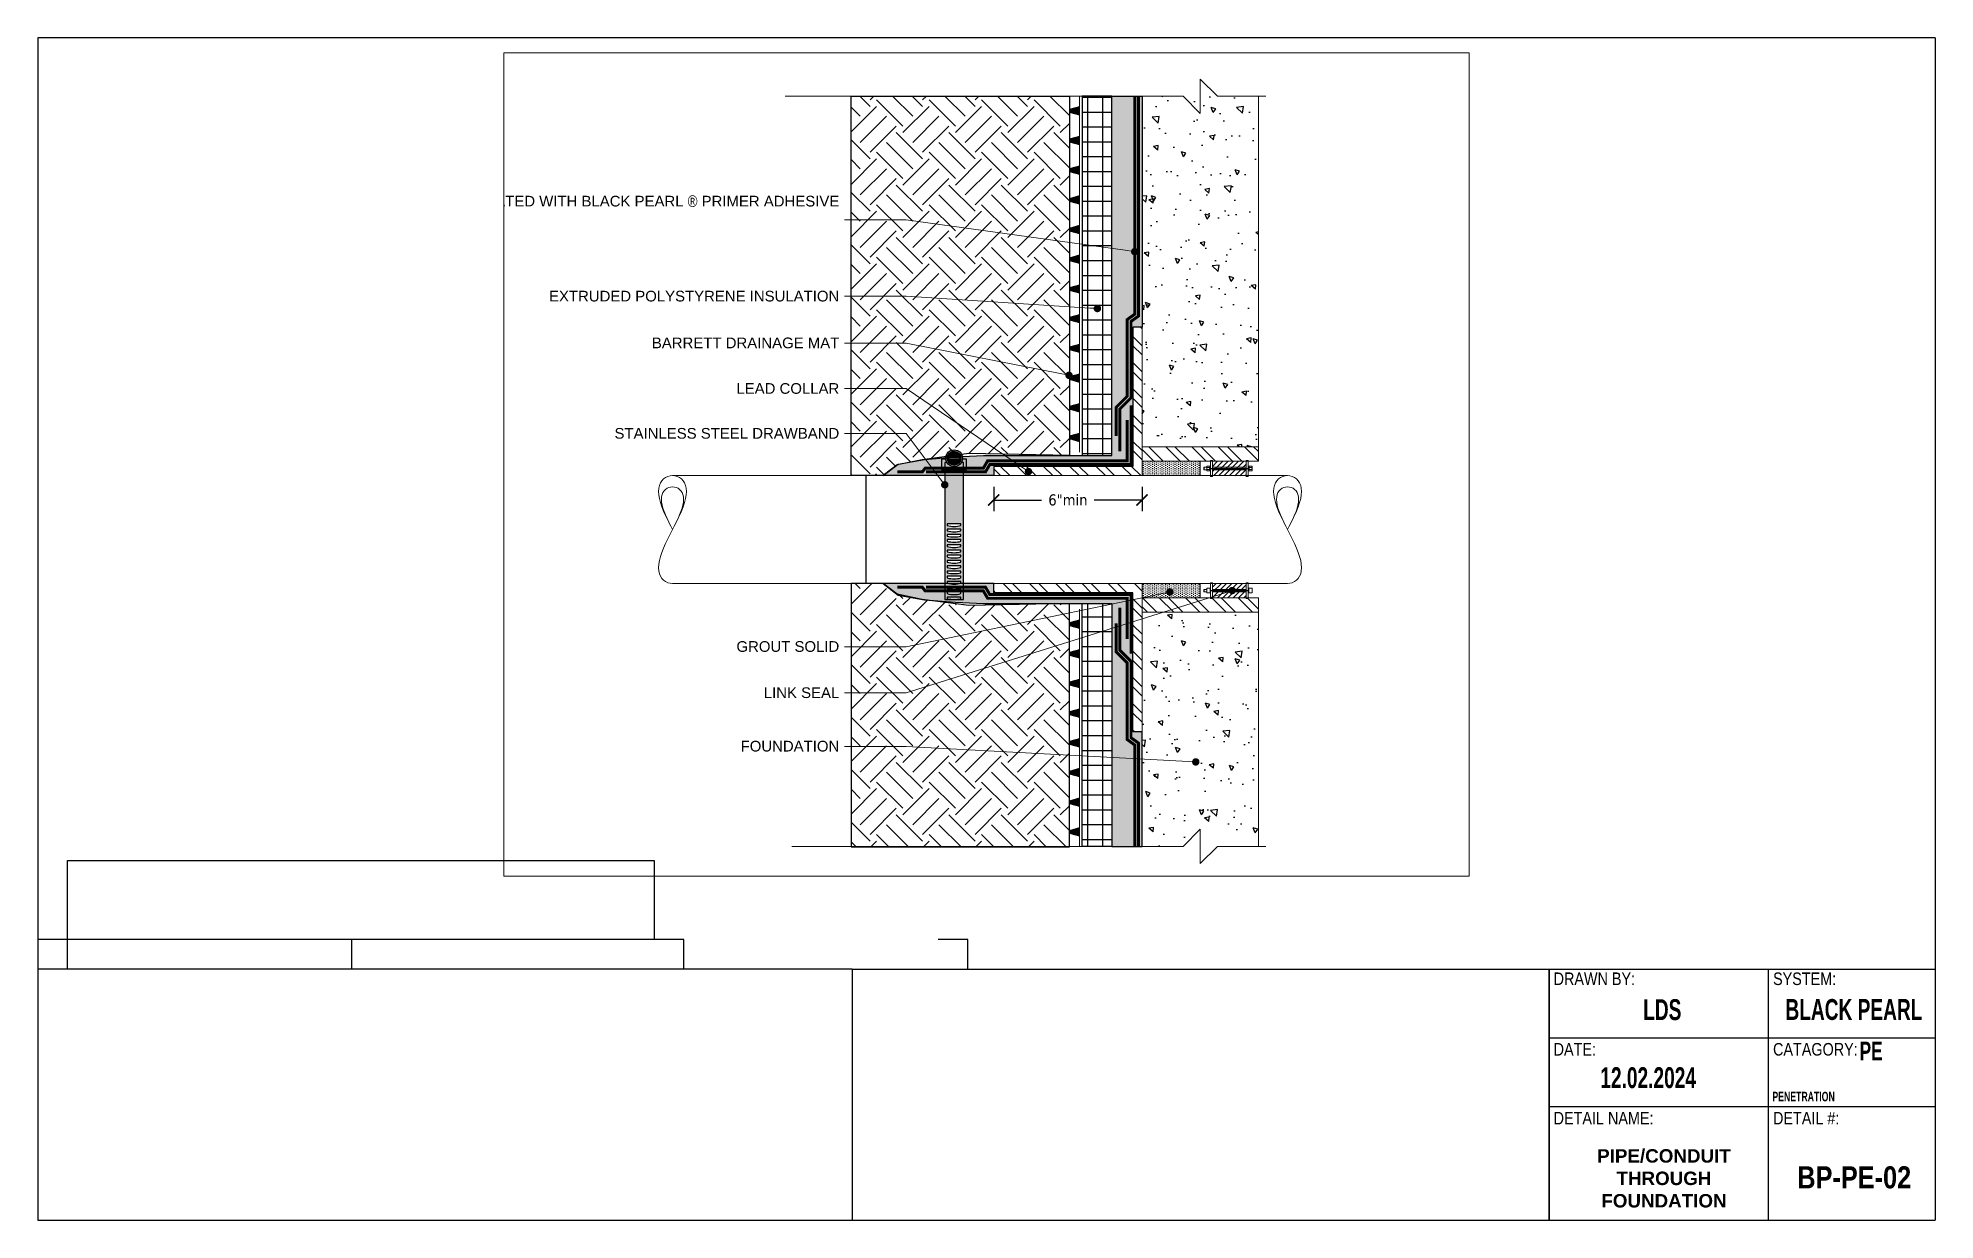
# Paper-space layout '11x17' of a CAD drawing. Header units: inches. Extents: x 0.6 to 16.6, y 0.6 to 10.6.
# The model-space entities are those that its viewports show. They can reach past a viewport. Long polylines and large blocks are cut down to what shows.
import ezdxf
from ezdxf import colors
from ezdxf.entities.mleader import LeaderData, LeaderLine
from ezdxf.math import Vec2, Vec3

# ---------------------------------------------------------------- set-up
doc = ezdxf.new("R2010")
doc.units = ezdxf.units.IN
doc.header["$MEASUREMENT"] = 0
doc.linetypes.add('B', pattern=[0])
doc.layers.get('Defpoints').update_dxf_attribs({"color": 103})
for name, color, linetype in [('BP Butyl Tape', 42, 'Continuous'), ('BP Fastener', 94, 'Continuous'), ('BP Insulation Border', 8, 'Continuous'), ('BP Insulation Foam', 9, 'Continuous'), ('Title Block Lines', 7, 'Continuous')]:
    doc.layers.add(name, color=color, linetype=linetype)
for name, color, linetype, lineweight in [('BP Dimensions', 20, 'Continuous', 0), ('BP Drainage Mat', 191, 'Continuous', 0), ('BP Mastic', 191, 'Continuous', 0), ('BP Others', 190, 'Continuous', 0), ('BP Primer', 2, 'Continuous', 0), ('BP Sheet Membrane', 165, 'Continuous', 0), ('BP Text', 20, 'Continuous', 0), ('Text', 20, 'Continuous', 0)]:
    doc.layers.add(name, color=color, linetype=linetype, lineweight=lineweight)
doc.styles.add('Annotative', font='tahoma.ttf')
doc.styles.add('GENERATED_STYLE_1', font='ARIALN.TTF')
doc.styles.add('GENERATED_STYLE_6', font='ARIALNB.TTF')
doc.styles.add('GENERATED_STYLE_8', font='ARIALNB.TTF', dxfattribs={"width": 0.8})
doc.styles.get("Standard").update_dxf_attribs({"font": 'ARIALN.TTF'})
doc.dimstyles.new('Annotative', dxfattribs={"dimscale": 0, "dimtxt": 0.09375, "dimasz": 0.09375, "dimexe": 0.09375, "dimexo": 0.09375, "dimgap": 0.0625, "dimtad": 0, "dimtih": 1, "dimtoh": 1, "dimdec": 3, "dimlfac": -1, "dimzin": 3, "dimdsep": 46, "dimlunit": 4, "dimtxsty": 'Annotative', "dimblk": 'ARCHTICK', "dimcen": 0.09, "dimclrd": 256, "dimclre": 256, "dimclrt": 256, "dimadec": 0, "dimazin": 2, "dimtfac": 1, "dimtdec": 3, "dimtix": 1, "dimtofl": 0, "dimtmove": 1, "dimatfit": 1, "dimldrblk": 'CLOSEDBLANK', "dimfxl": 1, "dimtfill": 1, "dimtolj": 1, "dimtzin": 0, "dimarcsym": 0})
pattern_1 = [(140, (28.0259, -19.6864), (0.15688, 1.79315), [0.1875, -2.0625]), (85, (28.0259, -19.6864), (-1.88048, -0.34688), [0.15, -1.65]), (190.4514, (28.039, -19.537), (-1.7236, 1.44627), [0.15935, -1.752855]), (136.184, (27.526, -19.6864), (0.4138, 2.6681), [0.28125, -3.09375]), (186.6356, (27.5604, -19.464), (-2.4353, 2.33665), [0.23903, -2.62928]), (81.184, (27.526, -19.6864), (-2.4353, 2.33665), [0.225, -2.475]), (111, (27.6509, -19.4364), (1.006547, 1.492268), [0.1875, -2.0625]), (56, (27.6509, -19.4364), (-1.812875, 0.60829), [0.15, -1.65]), (161.4514, (27.7348, -19.312), (-0.80633, 2.100556), [0.15935, -1.752855]), (127.5, (28.0259, -19.68644), (-0.832235, 0.0304), [0, -1.63, 0, -1.675, 0, -1.65625]), (97.5, (28.0259, -19.6864), (-0.98603, 0.657674), [0, -0.955, 0, -1.5925, 0, -0.63125]), (57.5, (28.0259, -20.24394), (0.056387, 1.334556), [0, -0.625, 0, -1.95, 0, -2.5875]), (47.5, (28.0259, -20.4939), (-0.250262, 1.457965), [0, -0.8125, 0, -1.295, 0, -1.8375])]
pattern_2 = [(90, (28.025894, -19.68644), (-0.0625, 0.03125), [0, -0.0625])]
pattern_3 = [(135, (28.0259, -19.68644), (-0.441942, -0.441942), []), (135, (27.7134, -19.68644), (-0.441942, -0.441942), [])]
pattern_4 = [(135, (20.2806, 63.7218), (-0.441942, -0.441942), []), (135, (19.9681, 63.7218), (-0.441942, -0.441942), [])]
pattern_5 = [(0, (20.28057, 63.7218), (0, 0.5), []), (90, (20.28057, 63.7218), (-0.5, 3e-17), [])]
pattern_6 = [(45, (15.95767, 63.26784), (-0.08838835, 0.08838835), [])]
pattern_7 = [(45, (20.2806, 63.7218), (0, 1.767767), [1.25, -1.25]), (45, (19.9491, 64.0533), (0, 1.767767), [1.25, -1.25]), (45, (19.6177, 64.3847), (0, 1.767767), [1.25, -1.25]), (135, (19.6177, 64.6057), (-1.767767, 1e-16), [1.25, -1.25]), (135, (19.9491, 64.9371), (-1.767767, 1e-16), [1.25, -1.25]), (135, (20.2806, 65.2686), (-1.767767, 1e-16), [1.25, -1.25])]

psp = doc.layouts.new('11x17')

# ---------------------------------------------------------------- texts
at = {"linetype": 'Continuous'}
for s, insert, char_height, attachment_point, style in [('\\A1;\\pxqc;LDS', (14.259, 2.289), 0.17569, 8, 'GENERATED_STYLE_8'), ('\\A1;\\pxqc;BLACK PEARL', (15.873, 2.29), 0.17569, 8, 'GENERATED_STYLE_8'), ('\\A1;\\pxqc;PE', (16.018, 1.951), 0.15872, 8, 'GENERATED_STYLE_8'), ('\\A1;12.02.2024', (14.14, 1.716), 0.17569, 8, 'GENERATED_STYLE_8'), ('\\A1;BP-PE-02', (15.396, 0.871), 0.18612, 7, 'GENERATED_STYLE_6')]:
    psp.add_mtext(s, dxfattribs=dict(at, insert=insert, char_height=char_height, attachment_point=attachment_point, style=style))
at = {"linetype": 'Continuous', "insert": (14.273, 1.204), "char_height": 0.11329, "width": 1.42367, "attachment_point": 2, "style": 'GENERATED_STYLE_6'}
psp.add_mtext('\\A1;\\pxqc;{\\fArial|b1|i0|c0|p34;PIPE/CONDUIT THROUGH FOUNDATION}', dxfattribs=at)
at = {"layer": 'Text', "linetype": 'Continuous', "insert": (15.449, 1.606), "char_height": 0.08008, "attachment_point": 8, "style": 'GENERATED_STYLE_8'}
psp.add_mtext('\\A1;\\pxqc;PENETRATION', dxfattribs=at)

msp = doc.modelspace()

# ---------------------------------------------------------------- blocks, each defined once
blk = doc.blocks.new('Barrett Title Block LDS')
h = blk.add_hatch()
h.set_pattern_fill('HONEY', color=160, scale=2)
h.set_pattern_definition([(0, (-14.79494, -0.4674), (0.375, 0.2165064), [0.25, -0.5]), (120, (-14.79494, -0.4674), (-0.375, 0.2165064), [0.25, -0.5]), (60, (-14.79494, -0.4674), (8e-17, 0.4330127), [-0.5, 0.25])])
h.paths.add_polyline_path([(7.134, 2.152), (7.147, 2.152), (7.147, 2.143), (7.134, 2.143)])
at = {"layer": 'BP Butyl Tape', "linetype": 'Continuous'}
h = blk.add_hatch(dxfattribs=at)
h.set_pattern_fill('ANSI31', color=30)
h.set_pattern_definition([(45, (0.74292, 1.41906), (-0.0883883, 0.0883883), [])])
h.paths.add_polyline_path([(6.83, 1.08), (6.835, 1.068), (6.838, 1.057), (6.86, 1.066), (6.858, 1.074), (6.853, 1.086), (6.847, 1.099), (6.838, 1.106), (6.818, 1.099), (6.824, 1.093)])
h = blk.add_hatch(dxfattribs=at)
h.set_pattern_fill('ANSI31', color=30)
h.set_pattern_definition([(45, (0.74292, 1.26022), (-0.0883883, 0.0883883), [])])
h.paths.add_polyline_path([(6.83, 0.921), (6.835, 0.909), (6.838, 0.898), (6.86, 0.908), (6.858, 0.915), (6.853, 0.927), (6.847, 0.94), (6.838, 0.947), (6.818, 0.94), (6.824, 0.934)])
at = {"layer": 'BP Mastic'}
h = blk.add_hatch(dxfattribs=at)
h.set_pattern_fill('HONEY', color=256, scale=1.714998)
h.set_pattern_definition([(0, (-13.46107, 1.3637), (0.3215622, 0.185654), [0.214375, -0.4287496]), (120, (-13.46107, 1.3637), (-0.3215622, 0.185654), [0.214375, -0.4287496]), (60, (-13.46107, 1.3637), (7e-17, 0.371308), [-0.4287496, 0.214375])])
h.paths.add_polyline_path([(3.733, 2.342), (3.773, 2.342), (3.773, 2.31), (3.733, 2.31)])
h = blk.add_hatch(dxfattribs=at)
h.set_pattern_fill('HONEY', color=256, scale=1.714998)
h.set_pattern_definition([(0, (-13.63047, 0.7278), (0.3215622, 0.185654), [0.214375, -0.4287496]), (120, (-13.63047, 0.7278), (-0.3215622, 0.185654), [0.214375, -0.4287496]), (60, (-13.63047, 0.7278), (7e-17, 0.371308), [-0.4287496, 0.214375])])
h.paths.add_polyline_path([(3.458, 0.971), (3.498, 0.971), (3.498, 0.916), (3.458, 0.916)])
at = {"layer": 'Title Block Lines', "linetype": 'Continuous'}
for p, q in [((16.489, 10.488), (0.51, 10.488)), ((0.51, 10.488), (0.51, 0.533)), ((7.367, 2.647), (16.489, 2.647)), ((13.238, 0.533), (13.238, 2.647)), ((15.086, 0.533), (15.086, 2.647)), ((0.51, 0.533), (16.489, 0.533)), ((3.948, 0.533), (13.903, 0.533))]:
    blk.add_line(p, q, dxfattribs=at)
at = {"layer": 'Title Block Lines'}
for points in [[(16.489, 10.488), (16.489, 0.533)], [(7.367, 2.647), (0.51, 2.647)], [(7.367, 2.647), (7.367, 0.533)], [(13.238, 2.647), (13.238, 0.533)], [(16.489, 2.287), (16.489, 1.41)], [(16.489, 2.287), (16.489, 0.533)], [(16.489, 2.066), (13.238, 2.066)], [(16.489, 1.486), (13.238, 1.486)]]:
    blk.add_lwpolyline(points, dxfattribs=at)
at = {"layer": 'Title Block Lines', "linetype": 'Continuous', "char_height": 0.10572, "attachment_point": 1, "style": 'GENERATED_STYLE_1'}
for s, insert in [('\\A1;\\pxql;DRAWN BY:', (13.276, 2.618)), ('\\A1;\\pxql;SYSTEM:', (15.124, 2.618)), ('\\A1;\\pxql;DATE:', (13.276, 2.024)), ('\\A1;\\pxql;CATAGORY:', (15.124, 2.024)), ('\\A1;\\pxql;DETAIL NAME:', (13.276, 1.444)), ('\\A1;\\pxql;DETAIL #:', (15.124, 1.444))]:
    blk.add_mtext(s, dxfattribs=dict(at, insert=insert))
blk = doc.blocks.new('_Dot')
at = {"color": 0, "linetype": 'ByBlock', "lineweight": -2}
blk.add_line((-0.5, 0), (-1, 0), dxfattribs=at)
at = {"color": 0, "linetype": 'ByBlock', "const_width": 0.5}
blk.add_lwpolyline([(-0.25, 0, 1), (0.25, 0, 1)], format="xyb", close=True, dxfattribs=at)
blk = doc.blocks.new('_ArchTick')
at = {"color": 0, "linetype": 'ByBlock', "const_width": 0.15}
blk.add_lwpolyline([(-0.5, -0.5), (0.5, 0.5)], dxfattribs=at)
blk = doc.blocks.new('*D6')
at = {"layer": 'BP Dimensions', "lineweight": -2, "transparency": 16777216}
for p, q in [((15.608, 17.101), (15.608, 16.279)), ((15.608, 16.654), (17.221, 16.654)), ((20.608, 16.654), (18.995, 16.654)), ((20.608, 17.101), (20.608, 16.279))]:
    blk.add_line(p, q, dxfattribs=at)
at = {"layer": 'Defpoints', "color": 0, "transparency": 16777216}
for p in [(15.608, 17.476), (20.608, 17.476), (20.608, 16.654)]:
    blk.add_point(p, dxfattribs=at)
at = {"layer": 'BP Dimensions', "lineweight": -2, "transparency": 16777216, "xscale": 0.375, "yscale": 0.375, "zscale": 0.375, "rotation": 180}
blk.add_blockref('_ArchTick', (15.608, 16.654), dxfattribs=at)
at = {"layer": 'BP Dimensions', "lineweight": -2, "transparency": 16777216, "xscale": 0.375, "yscale": 0.375, "zscale": 0.375}
blk.add_blockref('_ArchTick', (20.608, 16.654), dxfattribs=at)
at = {"layer": 'BP Dimensions', "transparency": 16777216, "insert": (18.108, 16.654), "char_height": 0.375, "attachment_point": 5, "style": 'Annotative', "bg_fill": 3, "box_fill_scale": 1.25, "bg_fill_color": 9, "bg_fill_true_color": 13158600, "bg_fill_transparency": 0}
blk.add_mtext('\\A1;6"min', dxfattribs=at)
blk = doc.blocks.new('_ClosedBlank')
at = {"color": 0, "linetype": 'ByBlock', "lineweight": -2}
for p, q in [((-1, 0.17), (0, 0)), ((-1, 0.17), (-1, -0.17)), ((0, 0), (-1, -0.17))]:
    blk.add_line(p, q, dxfattribs=at)

# ---------------------------------------------------------------- hatches: boundary and pattern name
h = msp.add_hatch(color=190)
h.dxf.hatch_style = 1
edge = h.paths.add_edge_path(flags=16)
edge.add_line((14.5025, 15.85), (14.5025, 15.7937))
edge.add_arc((14.2736, 16.6099), 0.8477, 254.335208, 285.664792, ccw=False)
edge.add_line((14.0447, 15.7937), (14.0447, 15.85))
edge.add_line((14.0447, 15.85), (14.5025, 15.85))
edge = h.paths.add_edge_path(flags=16)
edge.add_line((14.5025, 15.6736), (14.5025, 15.6173))
edge.add_arc((14.2736, 16.4334), 0.8477, 254.335208, 285.664792, ccw=False)
edge.add_line((14.0447, 15.6173), (14.0447, 15.6736))
edge.add_line((14.0447, 15.6736), (14.5025, 15.6736))
edge = h.paths.add_edge_path(flags=16)
edge.add_line((14.5025, 15.4971), (14.5025, 15.4408))
edge.add_arc((14.2736, 16.257), 0.8477, 254.335208, 285.664792, ccw=False)
edge.add_line((14.0447, 15.4408), (14.0447, 15.4971))
edge.add_line((14.0447, 15.4971), (14.5025, 15.4971))
edge = h.paths.add_edge_path(flags=16)
edge.add_line((14.5025, 15.3207), (14.5025, 15.2644))
edge.add_arc((14.2736, 16.0806), 0.8477, 254.335208, 285.664792, ccw=False)
edge.add_line((14.0447, 15.2644), (14.0447, 15.3207))
edge.add_line((14.0447, 15.3207), (14.5025, 15.3207))
edge = h.paths.add_edge_path(flags=16)
edge.add_line((14.5025, 15.1442), (14.5025, 15.0879))
edge.add_arc((14.2736, 15.9041), 0.8477, 254.335208, 285.664792, ccw=False)
edge.add_line((14.0447, 15.0879), (14.0447, 15.1442))
edge.add_line((14.0447, 15.1442), (14.5025, 15.1442))
edge = h.paths.add_edge_path(flags=16)
edge.add_line((14.5025, 14.9678), (14.5025, 14.9115))
edge.add_arc((14.2736, 15.7277), 0.8477, 254.335208, 285.664792, ccw=False)
edge.add_line((14.0447, 14.9115), (14.0447, 14.9678))
edge.add_line((14.0447, 14.9678), (14.5025, 14.9678))
edge = h.paths.add_edge_path(flags=16)
edge.add_line((14.5025, 14.7913), (14.5025, 14.735))
edge.add_arc((14.2736, 15.5512), 0.8477, 254.335208, 285.664792, ccw=False)
edge.add_line((14.0447, 14.735), (14.0447, 14.7913))
edge.add_line((14.0447, 14.7913), (14.5025, 14.7913))
edge = h.paths.add_edge_path(flags=16)
edge.add_line((14.5025, 14.6149), (14.5025, 14.5586))
edge.add_arc((14.2736, 15.3748), 0.8477, 254.335208, 285.664792, ccw=False)
edge.add_line((14.0447, 14.5586), (14.0447, 14.6149))
edge.add_line((14.0447, 14.6149), (14.5025, 14.6149))
edge = h.paths.add_edge_path(flags=16)
edge.add_line((14.5025, 14.4384), (14.5025, 14.3821))
edge.add_arc((14.2736, 15.1983), 0.8477, 254.335208, 285.664792, ccw=False)
edge.add_line((14.0447, 14.3821), (14.0447, 14.4384))
edge.add_line((14.0447, 14.4384), (14.5025, 14.4384))
edge = h.paths.add_edge_path(flags=16)
edge.add_line((14.5025, 14.262), (14.5025, 14.2057))
edge.add_arc((14.2736, 15.0219), 0.8477, 254.335208, 285.664792, ccw=False)
edge.add_line((14.0447, 14.2057), (14.0447, 14.262))
edge.add_line((14.0447, 14.262), (14.5025, 14.262))
edge = h.paths.add_edge_path(flags=16)
edge.add_line((14.5025, 14.0855), (14.5025, 14.0292))
edge.add_arc((14.2736, 14.8454), 0.8477, 254.335208, 285.664792, ccw=False)
edge.add_line((14.0447, 14.0292), (14.0447, 14.0855))
edge.add_line((14.0447, 14.0855), (14.5025, 14.0855))
edge = h.paths.add_edge_path(flags=16)
edge.add_line((14.5025, 13.9091), (14.5025, 13.8528))
edge.add_arc((14.2736, 14.669), 0.8477, 254.335208, 285.664792, ccw=False)
edge.add_line((14.0447, 13.8528), (14.0447, 13.9091))
edge.add_line((14.0447, 13.9091), (14.5025, 13.9091))
edge = h.paths.add_edge_path(flags=16)
edge.add_line((14.5025, 13.7326), (14.5025, 13.6763))
edge.add_arc((14.2736, 14.4925), 0.8477, 254.335208, 285.664792, ccw=False)
edge.add_line((14.0447, 13.6763), (14.0447, 13.7326))
edge.add_line((14.0447, 13.7326), (14.5025, 13.7326))
edge = h.paths.add_edge_path(flags=16)
edge.add_line((14.5025, 13.5562), (14.5025, 13.4999))
edge.add_arc((14.2736, 14.3161), 0.8477, 254.335208, 285.664792, ccw=False)
edge.add_line((14.0447, 13.4999), (14.0447, 13.5562))
edge.add_line((14.0447, 13.5562), (14.5025, 13.5562))
edge = h.paths.add_edge_path(flags=16)
edge.add_line((14.5025, 13.3798), (14.5025, 13.3234))
edge.add_arc((14.2736, 14.8823), 1.5756, 261.647205, 278.352795, ccw=False)
edge.add_line((14.0447, 13.3234), (14.0447, 13.3798))
edge.add_line((14.0447, 13.3798), (14.5025, 13.3798))
edge = h.paths.add_edge_path()
edge.add_line((13.9588, 17.6825), (13.9588, 17.9209))
edge.add_line((13.9588, 17.9209), (14.0276, 17.9209))
edge.add_arc((14.2727, 18.0617), 0.2827, 186.740888, 209.869156, ccw=False)
edge.add_line((13.992, 18.0285), (13.8514, 18.0285))
edge.add_line((13.8514, 18.0285), (13.8514, 17.6825))
edge.add_line((13.8514, 17.6825), (13.9588, 17.6825))
edge = h.paths.add_edge_path()
edge.add_line((14.6941, 17.6825), (14.6941, 18.0285))
edge.add_line((14.6941, 18.0285), (14.5535, 18.0285))
edge.add_arc((14.2727, 18.0617), 0.2827, 330.130844, 353.259112, ccw=False)
edge.add_line((14.5179, 17.9209), (14.5884, 17.9209))
edge.add_line((14.5884, 17.9209), (14.5884, 17.6825))
edge.add_line((14.5884, 17.6825), (14.6941, 17.6825))
edge = h.paths.add_edge_path()
edge.add_line((14.5884, 17.6825), (14.5884, 17.9209))
edge.add_line((14.5884, 17.9209), (14.5179, 17.9209))
edge.add_arc((14.2727, 18.0617), 0.2827, 270, 330.130844, ccw=False)
edge.add_arc((14.2727, 18.0617), 0.2827, 209.869156, 270, ccw=False)
edge.add_line((14.0276, 17.9209), (13.9588, 17.9209))
edge.add_line((13.9588, 17.9209), (13.9588, 17.6825))
edge.add_line((13.9588, 17.6825), (14.2727, 17.6825))
edge.add_line((14.2727, 17.6825), (14.5884, 17.6825))
edge = h.paths.add_edge_path()
edge.add_arc((14.2727, 18.0617), 0.2827, 0, 360)
edge = h.paths.add_edge_path(flags=17)
edge.add_arc((14.2727, 18.0617), 0.2291, 0, 360)
h.paths.add_polyline_path([(14.4636, 18.1741), (14.4636, 18.0617), (14.4636, 17.9453), (14.2727, 17.8388), (14.0818, 17.9453), (14.0818, 18.0617), (14.0818, 18.1741), (14.2727, 18.2843)], flags=16)
edge = h.paths.add_edge_path(flags=0)
edge.add_arc((14.2727, 18.0617), 0.1909, 0, 360)
h.paths.add_polyline_path([(14.4607, 18.095), (14.46, 18.0246), (14.0855, 18.0246), (14.0848, 18.095)], flags=0)
h.paths.add_polyline_path([(14.46, 18.0246), (14.4607, 18.095), (14.0848, 18.095), (14.0855, 18.0246)], flags=0)
edge = h.paths.add_edge_path()
edge.add_line((14.4312, 13.3067), (14.5884, 13.3067))
edge.add_line((14.5884, 13.3067), (14.5884, 17.6825))
edge.add_line((14.5884, 17.6825), (14.2727, 17.6825))
edge.add_line((14.2727, 17.6825), (13.9588, 17.6825))
edge.add_line((13.9588, 17.6825), (13.9588, 13.3067))
edge.add_line((13.9588, 13.3067), (14.1161, 13.3067))
edge.add_arc((14.2736, 11.5998), 1.7142, 84.72625, 95.27375, ccw=False)
h = msp.add_hatch(color=190)
h.dxf.hatch_style = 1
h.paths.add_polyline_path([(14.4607, 18.095, 0.3637105), (14.2727, 18.2526, 0.3637105), (14.0848, 18.095)], flags=17)
h.paths.add_polyline_path([(14.46, 18.0246), (14.0855, 18.0246, 0.3580195), (14.2727, 17.8708, 0.3580195)], flags=17)
h.paths.add_polyline_path([(14.4636, 18.0617), (14.4636, 18.1741), (14.2727, 18.2843), (14.0818, 18.1741), (14.0818, 18.0617, -0.4142136), (14.2727, 18.2526, -0.3637105), (14.4607, 18.095, -0.0438908)])
h.paths.add_polyline_path([(14.4636, 17.9453), (14.4636, 18.0617, -0.4142136), (14.2727, 17.8708, -0.3580195), (14.0855, 18.0246, -0.0489369), (14.0818, 18.0617), (14.0818, 17.9453), (14.2727, 17.8388)])
at = {"layer": 'BP Drainage Mat'}
h = msp.add_hatch(color=256, dxfattribs=at)
h.dxf.hatch_style = 1
h.paths.add_polyline_path([(18.1582, 29.763), (18.1582, 29.8158), (18.5017, 29.9079), (18.5017, 29.763), (18.5017, 29.6182), (18.1582, 29.7102)])
h = msp.add_hatch(color=256, dxfattribs=at)
h.dxf.hatch_style = 1
h.paths.add_polyline_path([(18.1582, 28.763), (18.1582, 28.8158), (18.5017, 28.9079), (18.5017, 28.763), (18.5017, 28.6182), (18.1582, 28.7102)])
h = msp.add_hatch(color=256, dxfattribs=at)
h.dxf.hatch_style = 1
h.paths.add_polyline_path([(18.1582, 27.763), (18.1582, 27.8158), (18.5017, 27.9079), (18.5017, 27.763), (18.5017, 27.6182), (18.1582, 27.7102)])
h = msp.add_hatch(color=256, dxfattribs=at)
h.dxf.hatch_style = 1
h.paths.add_polyline_path([(18.1582, 26.763), (18.1582, 26.8158), (18.5017, 26.9079), (18.5017, 26.763), (18.5017, 26.6182), (18.1582, 26.7102)])
h = msp.add_hatch(color=256, dxfattribs=at)
h.dxf.hatch_style = 1
h.paths.add_polyline_path([(18.1582, 25.763), (18.1582, 25.8158), (18.5017, 25.9079), (18.5017, 25.763), (18.5017, 25.6182), (18.1582, 25.7102)])
h = msp.add_hatch(color=256, dxfattribs=at)
h.dxf.hatch_style = 1
h.paths.add_polyline_path([(18.1582, 24.763), (18.1582, 24.8158), (18.5017, 24.9079), (18.5017, 24.763), (18.5017, 24.6182), (18.1582, 24.7102)])
h = msp.add_hatch(color=256, dxfattribs=at)
h.dxf.hatch_style = 1
h.paths.add_polyline_path([(18.1582, 23.763), (18.1582, 23.8158), (18.5017, 23.9079), (18.5017, 23.763), (18.5017, 23.6182), (18.1582, 23.7102)])
h = msp.add_hatch(color=256, dxfattribs=at)
h.dxf.hatch_style = 1
h.paths.add_polyline_path([(18.1582, 22.763), (18.1582, 22.8158), (18.5017, 22.9079), (18.5017, 22.763), (18.5017, 22.6182), (18.1582, 22.7102)])
h = msp.add_hatch(color=256, dxfattribs=at)
h.dxf.hatch_style = 1
h.paths.add_polyline_path([(18.1582, 21.763), (18.1582, 21.8158), (18.5017, 21.9079), (18.5017, 21.763), (18.5017, 21.6182), (18.1582, 21.7102)])
h = msp.add_hatch(color=256, dxfattribs=at)
h.dxf.hatch_style = 1
h.paths.add_polyline_path([(18.1582, 20.763), (18.1582, 20.8158), (18.5017, 20.9079), (18.5017, 20.763), (18.5017, 20.6182), (18.1582, 20.7102)])
h = msp.add_hatch(color=256, dxfattribs=at)
h.dxf.hatch_style = 1
h.paths.add_polyline_path([(18.1582, 19.763), (18.1582, 19.8158), (18.5017, 19.9079), (18.5017, 19.763), (18.5017, 19.6182), (18.1582, 19.7102)])
h = msp.add_hatch(color=256, dxfattribs=at)
h.dxf.hatch_style = 1
h.paths.add_polyline_path([(18.1582, 18.763), (18.1582, 18.8158), (18.5017, 18.9079), (18.5017, 18.763), (18.5017, 18.6182), (18.1582, 18.7102)])
h = msp.add_hatch(color=256, dxfattribs=at)
h.dxf.hatch_style = 1
h.paths.add_polyline_path([(18.1582, 12.473), (18.1582, 12.4202), (18.5017, 12.3282), (18.5017, 12.473), (18.5017, 12.6179), (18.1582, 12.5258)])
h = msp.add_hatch(color=256, dxfattribs=at)
h.dxf.hatch_style = 1
h.paths.add_polyline_path([(18.1582, 11.473), (18.1582, 11.4202), (18.5017, 11.3282), (18.5017, 11.473), (18.5017, 11.6179), (18.1582, 11.5258)])
h = msp.add_hatch(color=256, dxfattribs=at)
h.dxf.hatch_style = 1
h.paths.add_polyline_path([(18.1582, 10.473), (18.1582, 10.4202), (18.5017, 10.3282), (18.5017, 10.473), (18.5017, 10.6179), (18.1582, 10.5258)])
h = msp.add_hatch(color=256, dxfattribs=at)
h.dxf.hatch_style = 1
h.paths.add_polyline_path([(18.1582, 9.473), (18.1582, 9.4202), (18.5017, 9.3282), (18.5017, 9.473), (18.5017, 9.6179), (18.1582, 9.5258)])
h = msp.add_hatch(color=256, dxfattribs=at)
h.dxf.hatch_style = 1
h.paths.add_polyline_path([(18.1582, 8.473), (18.1582, 8.4202), (18.5017, 8.3282), (18.5017, 8.473), (18.5017, 8.6179), (18.1582, 8.5258)])
h = msp.add_hatch(color=256, dxfattribs=at)
h.dxf.hatch_style = 1
h.paths.add_polyline_path([(18.1582, 7.473), (18.1582, 7.4202), (18.5017, 7.3282), (18.5017, 7.473), (18.5017, 7.6179), (18.1582, 7.5258)])
h = msp.add_hatch(color=256, dxfattribs=at)
h.dxf.hatch_style = 1
h.paths.add_polyline_path([(18.1582, 6.473), (18.1582, 6.4202), (18.5017, 6.3282), (18.5017, 6.473), (18.5017, 6.6179), (18.1582, 6.5258)])
h = msp.add_hatch(color=256, dxfattribs=at)
h.dxf.hatch_style = 1
h.paths.add_polyline_path([(18.1582, 5.473), (18.1582, 5.4202), (18.5017, 5.3282), (18.5017, 5.473), (18.5017, 5.6179), (18.1582, 5.5258)])
at = {"layer": 'BP Insulation Foam'}
h = msp.add_hatch(dxfattribs=at)
h.set_pattern_fill('NET', color=256, scale=4)
h.set_pattern_definition(pattern_5)
h.paths.add_polyline_path([(19.5869, 18.1543), (19.5869, 30.2525), (18.5869, 30.2525), (18.5869, 18.1543)])
h = msp.add_hatch(dxfattribs=at)
h.set_pattern_fill('NET', color=256, scale=4)
h.set_pattern_definition(pattern_5)
h.paths.add_polyline_path([(19.5869, 13.1634), (19.5869, 4.9836), (18.5869, 4.9836), (18.5869, 13.1634)])
at = {"layer": 'BP Others'}
h = msp.add_hatch(dxfattribs=at)
h.set_pattern_fill('EARTH', color=256, scale=5, angle=45)
h.set_pattern_definition(pattern_7)
h.paths.add_polyline_path([(18.1582, 18.3283), (18.1582, 18.1543), (14.7654, 18.2193), (13.2022, 18.0099), (12.3594, 17.8399), (11.8791, 17.4757), (10.8038, 17.4757), (10.8038, 30.263), (18.1582, 30.263)])
at = {"layer": 'BP Others', "linetype": 'Continuous', "lineweight": -2}
h = msp.add_hatch(dxfattribs=at)
h.set_pattern_fill('AR-CONC', color=256, scale=0.25, angle=90, style=0)
h.set_pattern_definition(pattern_1)
edge = h.paths.add_edge_path()
edge.add_line((23.1455, 30.2525), (24.5259, 30.2525))
edge.add_line((24.5259, 30.2525), (24.5259, 18.4461))
edge.add_line((24.5259, 18.4461), (20.6083, 18.4461))
edge.add_line((20.6083, 18.4461), (20.6083, 30.2525))
edge.add_line((20.6083, 30.2525), (21.9887, 30.2525))
at = {"layer": 'BP Others'}
h = msp.add_hatch(dxfattribs=at)
h.set_pattern_fill('STEEL', color=256, scale=5, angle=90)
h.set_pattern_definition(pattern_4)
h.paths.add_polyline_path([(20.6083, 22.4757), (20.6083, 17.4757), (15.6083, 17.4757), (15.6083, 17.7882), (20.2958, 17.7882), (20.2958, 22.4757)])
h = msp.add_hatch(dxfattribs=at)
h.set_pattern_fill('STEEL', color=256, scale=5, angle=90)
h.set_pattern_definition(pattern_3)
h.paths.add_polyline_path([(20.6083, 17.9609), (20.6083, 18.4461), (24.5259, 18.4461), (24.5259, 17.9609)])
h = msp.add_hatch(dxfattribs=at)
h.set_pattern_fill('DOTS', color=256, angle=90)
h.set_pattern_definition(pattern_2)
h.paths.add_polyline_path([(20.6083, 17.4757), (20.6083, 17.9609), (22.5671, 17.9609), (22.5671, 17.4757)])
h = msp.add_hatch(dxfattribs=at)
h.set_pattern_fill('EARTH', color=256, scale=5, angle=45)
h.set_pattern_definition(pattern_7)
h.paths.add_polyline_path([(18.1582, 12.9894), (18.1582, 13.1634), (14.7654, 13.0984), (13.2022, 13.3079), (12.3594, 13.4778), (11.8791, 13.842), (10.8038, 13.842), (10.8038, 4.973), (18.1582, 4.973)])
h = msp.add_hatch(dxfattribs=at)
h.set_pattern_fill('STEEL', color=256, scale=5, angle=90)
h.set_pattern_definition(pattern_4)
h.paths.add_polyline_path([(20.6083, 8.842), (20.6083, 13.842), (15.6083, 13.842), (15.6083, 13.5295), (20.2958, 13.5295), (20.2958, 8.842)])
h = msp.add_hatch(dxfattribs=at)
h.set_pattern_fill('DOTS', color=256, angle=90)
h.set_pattern_definition(pattern_2)
h.paths.add_polyline_path([(20.6083, 13.842), (20.6083, 13.3568), (22.5671, 13.3568), (22.5671, 13.842)])
h = msp.add_hatch(dxfattribs=at)
h.set_pattern_fill('STEEL', color=256, scale=5, angle=90)
h.set_pattern_definition(pattern_3)
h.paths.add_polyline_path([(20.6083, 13.3568), (20.6083, 12.8716), (24.5259, 12.8716), (24.5259, 13.3568)])
at = {"layer": 'BP Others', "linetype": 'Continuous', "lineweight": -2}
h = msp.add_hatch(dxfattribs=at)
h.set_pattern_fill('AR-CONC', color=256, scale=0.25, angle=90, style=0)
h.set_pattern_definition(pattern_1)
edge = h.paths.add_edge_path()
edge.add_line((23.1455, 4.9836), (24.5259, 4.9836))
edge.add_line((24.5259, 4.9836), (24.5259, 12.8716))
edge.add_line((24.5259, 12.8716), (20.6083, 12.8716))
edge.add_line((20.6083, 12.8716), (20.6083, 4.9836))
edge.add_line((20.6083, 4.9836), (21.9887, 4.9836))
h = msp.add_hatch(dxfattribs=at)
h.set_pattern_fill('AR-CONC', color=256, scale=0.25, angle=90, style=0)
h.set_pattern_definition(pattern_1)
edge = h.paths.add_edge_path()
edge.add_line((23.1455, 4.9836), (24.5259, 4.9836))
edge.add_line((24.5259, 4.9836), (24.5259, 12.8716))
edge.add_line((24.5259, 12.8716), (20.6083, 12.8716))
edge.add_line((20.6083, 12.8716), (20.6083, 4.9836))
edge.add_line((20.6083, 4.9836), (21.9887, 4.9836))
at = {"layer": 'BP Primer'}
h = msp.add_hatch(color=256, dxfattribs=at)
h.dxf.hatch_style = 1
h.paths.add_polyline_path([(20.6083, 30.2525), (20.6083, 22.4757), (20.2958, 22.4757), (20.2958, 17.7882), (15.6083, 17.7882), (15.6083, 17.4757), (11.8791, 17.4757), (12.3931, 17.8654), (13.2809, 18.0239), (14.325, 18.1081), (15.2596, 18.1543), (15.4518, 18.1543), (19.5869, 18.1543), (19.5869, 19.3582), (19.5869, 19.814), (19.5869, 20.6712), (19.5869, 22.8737), (19.5869, 25.7927), (19.5869, 30.2525)])
h = msp.add_hatch(dxfattribs=at)
h.set_pattern_fill('ANSI31', color=190)
h.set_pattern_definition(pattern_6)
h.paths.add_polyline_path([(22.9805, 17.4757), (22.9805, 17.9609), (24.115, 17.9587), (24.115, 17.4735)])
h = msp.add_hatch(color=256, dxfattribs=at)
h.dxf.hatch_style = 1
h.paths.add_polyline_path([(20.6083, 4.9836), (20.6083, 8.842), (20.2958, 8.842), (20.2958, 13.5295), (15.6083, 13.5295), (15.6083, 13.842), (11.8791, 13.842), (12.3931, 13.4523), (13.2809, 13.2938), (14.325, 13.2096), (15.2596, 13.1634), (15.4518, 13.1634), (19.5869, 13.1634), (19.5869, 11.9595), (19.5869, 11.5037), (19.5869, 10.6466), (19.5869, 8.444), (19.5869, 5.8589), (19.5869, 4.9836)])
h = msp.add_hatch(dxfattribs=at)
h.set_pattern_fill('ANSI31', color=190)
h.set_pattern_definition(pattern_6)
h.paths.add_polyline_path([(22.9805, 13.842), (22.9805, 13.3568), (24.115, 13.359), (24.115, 13.8442)])

# ---------------------------------------------------------------- linework, layer by layer
at = {"layer": 'BP Drainage Mat', "linetype": 'Continuous'}
for points in [[(18.1582, 30.263), (18.1582, 29.263)], [(18.5017, 30.263), (18.5017, 29.263)], [(18.1582, 29.263), (18.1582, 28.263)], [(18.5017, 29.263), (18.5017, 28.263)], [(18.1582, 28.263), (18.1582, 27.263)], [(18.5017, 28.263), (18.5017, 27.263)], [(18.1582, 27.263), (18.1582, 26.263)], [(18.5017, 27.263), (18.5017, 26.263)], [(18.1582, 26.263), (18.1582, 25.263)], [(18.5017, 26.263), (18.5017, 25.263)], [(18.1582, 25.263), (18.1582, 24.263)], [(18.5017, 25.263), (18.5017, 24.263)], [(18.1582, 24.263), (18.1582, 23.263)], [(18.5017, 24.263), (18.5017, 23.263)], [(18.1582, 23.263), (18.1582, 22.263)], [(18.5017, 23.263), (18.5017, 22.263)], [(18.1582, 22.263), (18.1582, 21.263)], [(18.5017, 22.263), (18.5017, 21.263)], [(18.1582, 21.263), (18.1582, 20.263)], [(18.5017, 21.263), (18.5017, 20.263)], [(18.1582, 20.263), (18.1582, 19.263)], [(18.5017, 20.263), (18.5017, 19.263)], [(18.1582, 19.263), (18.1582, 18.263)], [(18.5017, 19.263), (18.5017, 18.263)], [(18.1582, 11.973), (18.1582, 12.973)], [(18.5017, 11.973), (18.5017, 12.973)], [(18.1582, 10.973), (18.1582, 11.973)], [(18.5017, 10.973), (18.5017, 11.973)], [(18.1582, 9.973), (18.1582, 10.973)], [(18.5017, 9.973), (18.5017, 10.973)], [(18.1582, 8.973), (18.1582, 9.973)], [(18.5017, 8.973), (18.5017, 9.973)], [(18.1582, 7.973), (18.1582, 8.973)], [(18.5017, 7.973), (18.5017, 8.973)], [(18.1582, 6.973), (18.1582, 7.973)], [(18.5017, 6.973), (18.5017, 7.973)], [(18.1582, 5.973), (18.1582, 6.973)], [(18.5017, 5.973), (18.5017, 6.973)], [(18.1582, 4.973), (18.1582, 5.973)], [(18.5017, 4.973), (18.5017, 5.973)]]:
    msp.add_lwpolyline(points, dxfattribs=at)
at = {"layer": 'BP Drainage Mat'}
for points in [[(18.5017, 18.9007), (18.5017, 30.263)], [(18.5017, 12.417), (18.5017, 4.973)]]:
    msp.add_lwpolyline(points, dxfattribs=at)
at = {"layer": 'BP Drainage Mat', "linetype": 'Continuous'}
for points in [[(18.1582, 29.763), (18.1582, 29.8158), (18.5017, 29.9079), (18.5017, 29.763), (18.5017, 29.6182), (18.1582, 29.7102)], [(18.1582, 28.763), (18.1582, 28.8158), (18.5017, 28.9079), (18.5017, 28.763), (18.5017, 28.6182), (18.1582, 28.7102)], [(18.1582, 27.763), (18.1582, 27.8158), (18.5017, 27.9079), (18.5017, 27.763), (18.5017, 27.6182), (18.1582, 27.7102)], [(18.1582, 26.763), (18.1582, 26.8158), (18.5017, 26.9079), (18.5017, 26.763), (18.5017, 26.6182), (18.1582, 26.7102)], [(18.1582, 25.763), (18.1582, 25.8158), (18.5017, 25.9079), (18.5017, 25.763), (18.5017, 25.6182), (18.1582, 25.7102)], [(18.1582, 24.763), (18.1582, 24.8158), (18.5017, 24.9079), (18.5017, 24.763), (18.5017, 24.6182), (18.1582, 24.7102)], [(18.1582, 23.763), (18.1582, 23.8158), (18.5017, 23.9079), (18.5017, 23.763), (18.5017, 23.6182), (18.1582, 23.7102)], [(18.1582, 22.763), (18.1582, 22.8158), (18.5017, 22.9079), (18.5017, 22.763), (18.5017, 22.6182), (18.1582, 22.7102)], [(18.1582, 21.763), (18.1582, 21.8158), (18.5017, 21.9079), (18.5017, 21.763), (18.5017, 21.6182), (18.1582, 21.7102)], [(18.1582, 20.763), (18.1582, 20.8158), (18.5017, 20.9079), (18.5017, 20.763), (18.5017, 20.6182), (18.1582, 20.7102)], [(18.1582, 19.763), (18.1582, 19.8158), (18.5017, 19.9079), (18.5017, 19.763), (18.5017, 19.6182), (18.1582, 19.7102)], [(18.1582, 18.763), (18.1582, 18.8158), (18.5017, 18.9079), (18.5017, 18.763), (18.5017, 18.6182), (18.1582, 18.7102)], [(18.1582, 12.473), (18.1582, 12.4202), (18.5017, 12.3282), (18.5017, 12.473), (18.5017, 12.6179), (18.1582, 12.5258)], [(18.1582, 11.473), (18.1582, 11.4202), (18.5017, 11.3282), (18.5017, 11.473), (18.5017, 11.6179), (18.1582, 11.5258)], [(18.1582, 10.473), (18.1582, 10.4202), (18.5017, 10.3282), (18.5017, 10.473), (18.5017, 10.6179), (18.1582, 10.5258)], [(18.1582, 9.473), (18.1582, 9.4202), (18.5017, 9.3282), (18.5017, 9.473), (18.5017, 9.6179), (18.1582, 9.5258)], [(18.1582, 8.473), (18.1582, 8.4202), (18.5017, 8.3282), (18.5017, 8.473), (18.5017, 8.6179), (18.1582, 8.5258)], [(18.1582, 7.473), (18.1582, 7.4202), (18.5017, 7.3282), (18.5017, 7.473), (18.5017, 7.6179), (18.1582, 7.5258)], [(18.1582, 6.473), (18.1582, 6.4202), (18.5017, 6.3282), (18.5017, 6.473), (18.5017, 6.6179), (18.1582, 6.5258)], [(18.1582, 5.473), (18.1582, 5.4202), (18.5017, 5.3282), (18.5017, 5.473), (18.5017, 5.6179), (18.1582, 5.5258)]]:
    msp.add_lwpolyline(points, close=True, dxfattribs=at)
at = {"layer": 'BP Fastener', "color": 3}
for points in [[(13.9939, 18.0285), (13.8514, 18.0285), (13.8514, 17.6825), (14.2727, 17.6825), (14.6941, 17.6825), (14.6941, 18.0285), (14.5515, 18.0285)], [(14.0294, 17.9209), (13.9588, 17.9209), (13.9588, 13.3067), (14.5884, 13.3067), (14.5884, 17.9209), (14.5179, 17.9209)]]:
    msp.add_lwpolyline(points, dxfattribs=at)
for points in [[(14.2727, 17.8388), (14.4636, 17.9453), (14.4636, 18.0617), (14.4636, 18.1741), (14.2727, 18.2843), (14.0818, 18.1741), (14.0818, 18.0617), (14.0818, 17.9453)], [(14.4607, 18.095), (14.46, 18.0246), (14.0855, 18.0246), (14.0848, 18.095)]]:
    msp.add_lwpolyline(points, close=True, dxfattribs=at)
for points in [[(14.5025, 15.85), (14.0447, 15.85), (14.0447, 15.7937, 0.137559), (14.5025, 15.7937)], [(14.5025, 15.6736), (14.0447, 15.6736), (14.0447, 15.6173, 0.137559), (14.5025, 15.6173)], [(14.5025, 15.4971), (14.0447, 15.4971), (14.0447, 15.4408, 0.137559), (14.5025, 15.4408)], [(14.5025, 15.3207), (14.0447, 15.3207), (14.0447, 15.2644, 0.137559), (14.5025, 15.2644)], [(14.5025, 15.1442), (14.0447, 15.1442), (14.0447, 15.0879, 0.137559), (14.5025, 15.0879)], [(14.5025, 14.9678), (14.0447, 14.9678), (14.0447, 14.9115, 0.137559), (14.5025, 14.9115)], [(14.5025, 14.7913), (14.0447, 14.7913), (14.0447, 14.735, 0.137559), (14.5025, 14.735)], [(14.5025, 14.6149), (14.0447, 14.6149), (14.0447, 14.5586, 0.137559), (14.5025, 14.5586)], [(14.5025, 14.4384), (14.0447, 14.4384), (14.0447, 14.3821, 0.137559), (14.5025, 14.3821)], [(14.5025, 14.262), (14.0447, 14.262), (14.0447, 14.2057, 0.137559), (14.5025, 14.2057)], [(14.5025, 14.0855), (14.0447, 14.0855), (14.0447, 14.0292, 0.137559), (14.5025, 14.0292)], [(14.5025, 13.9091), (14.0447, 13.9091), (14.0447, 13.8528, 0.137559), (14.5025, 13.8528)], [(14.5025, 13.7326), (14.0447, 13.7326), (14.0447, 13.6763, 0.137559), (14.5025, 13.6763)], [(14.5025, 13.5562), (14.0447, 13.5562), (14.0447, 13.4999, 0.137559), (14.5025, 13.4999)], [(14.5025, 13.3798), (14.0447, 13.3798), (14.0447, 13.3234, 0.0730213), (14.5025, 13.3234)]]:
    msp.add_lwpolyline(points, format="xyb", close=True, dxfattribs=at)
for radius in [0.2827, 0.2291, 0.1909]:
    msp.add_circle((14.2727, 18.0617), radius, dxfattribs=at)
at = {"layer": 'BP Insulation Border'}
for points in [[(19.5869, 18.1543), (19.5869, 30.2525), (18.5869, 30.2525), (18.5869, 18.1543)], [(19.5869, 13.1634), (19.5869, 4.9836), (18.5869, 4.9836), (18.5869, 13.1634)]]:
    msp.add_lwpolyline(points, close=True, dxfattribs=at)
at = {"layer": 'BP Others', "color": 0, "linetype": 'B', "lineweight": 0}
for p, q in [((22.9115, 17.9805), (22.9783, 17.9807)), ((22.9115, 17.9805), (22.9129, 17.4514)), ((22.9783, 17.9807), (22.9834, 17.4515)), ((24.1175, 17.9807), (24.1125, 17.4515)), ((24.1843, 17.9805), (24.1175, 17.9807)), ((24.1843, 17.9805), (24.183, 17.4514)), ((22.6917, 17.6765), (22.7009, 17.6737)), ((22.7006, 17.7555), (22.7837, 17.7555)), ((22.7009, 17.6737), (22.7006, 17.7553)), ((22.7006, 17.6737), (22.784, 17.6737)), ((22.79, 17.7916), (22.7836, 17.781)), ((22.7836, 17.781), (22.7841, 17.6487)), ((22.7904, 17.6381), (22.7841, 17.6487)), ((22.79, 17.7916), (22.8922, 17.7919)), ((22.7901, 17.7531), (22.8907, 17.7534)), ((22.7903, 17.6765), (22.8909, 17.6768)), ((22.7904, 17.6381), (22.8902, 17.6384)), ((22.9121, 17.7563), (22.8948, 17.7563)), ((22.8964, 17.6746), (22.9123, 17.6746)), ((22.8973, 17.7946), (22.8977, 17.6316)), ((22.9129, 17.4514), (22.9834, 17.4515)), ((24.1154, 17.7563), (22.9805, 17.7563)), ((22.9812, 17.6746), (24.1146, 17.6746)), ((24.183, 17.4514), (24.1125, 17.4515)), ((24.1985, 17.7946), (24.1981, 17.6316)), ((24.3058, 17.7916), (24.2037, 17.7919)), ((24.3055, 17.6765), (24.205, 17.6768)), ((24.3057, 17.7531), (24.2052, 17.7534)), ((24.3054, 17.6381), (24.2056, 17.6384)), ((24.3054, 17.6381), (24.3118, 17.6487)), ((24.3058, 17.7916), (24.3122, 17.781)), ((24.3122, 17.781), (24.3118, 17.6487)), ((22.6917, 13.6412), (22.7009, 13.6441)), ((22.7009, 13.6441), (22.7006, 13.5624)), ((22.7006, 13.6441), (22.784, 13.644)), ((22.7006, 13.5622), (22.7837, 13.5622)), ((22.7836, 13.5367), (22.7841, 13.669)), ((22.79, 13.5261), (22.7836, 13.5367)), ((22.7904, 13.6796), (22.7841, 13.669)), ((22.79, 13.5261), (22.8922, 13.5258)), ((22.7904, 13.6796), (22.8902, 13.6793)), ((22.9121, 13.5614), (22.8948, 13.5614)), ((22.8964, 13.6432), (22.9123, 13.6432)), ((22.8973, 13.5231), (22.8977, 13.6862)), ((22.9115, 13.3372), (22.9129, 13.8664)), ((22.9129, 13.8664), (22.9834, 13.8662)), ((22.9783, 13.337), (22.9834, 13.8662)), ((24.1154, 13.5614), (22.9805, 13.5614)), ((22.9812, 13.6432), (24.1146, 13.6431)), ((24.183, 13.8664), (24.1125, 13.8662)), ((24.1175, 13.337), (24.1125, 13.8662)), ((24.1843, 13.3372), (24.183, 13.8664)), ((24.1985, 13.5231), (24.1981, 13.6862)), ((24.3058, 13.5261), (24.2037, 13.5258)), ((24.3054, 13.6796), (24.2056, 13.6793)), ((24.3054, 13.6796), (24.3118, 13.669)), ((24.3058, 13.5261), (24.3122, 13.5367)), ((24.3122, 13.5367), (24.3118, 13.669)), ((22.9115, 13.3372), (22.9783, 13.337)), ((24.1843, 13.3372), (24.1175, 13.337))]:
    msp.add_line(p, q, dxfattribs=at)
at = {"layer": 'BP Others'}
for p, q in [((25.5077, 17.4757), (4.7873, 17.4757)), ((4.7873, 17.4757), (25.5077, 17.4757)), ((25.5077, 13.842), (4.7873, 13.842)), ((4.7873, 13.842), (25.5077, 13.842))]:
    msp.add_line(p, q, dxfattribs=at)
at = {"layer": 'BP Others', "flags": 128}
for points in [[(24.7791, 30.2525), (23.1455, 30.2525), (22.5671, 30.8309), (22.5671, 29.6741), (21.9887, 30.2525), (8.58, 30.2525)], [(23.1455, 30.2525), (24.5259, 30.2525), (24.5259, 18.4461), (20.6083, 18.4461), (20.6083, 30.2525), (21.9887, 30.2525)], [(23.1455, 4.9836), (24.5259, 4.9836), (24.5259, 12.8716), (20.6083, 12.8716), (20.6083, 4.9836), (21.9887, 4.9836)], [(23.1455, 4.9836), (24.5259, 4.9836), (24.5259, 12.8716), (20.6083, 12.8716), (20.6083, 4.9836), (21.9887, 4.9836)], [(24.7791, 4.9836), (23.1455, 4.9836), (22.5671, 4.4052), (22.5671, 5.562), (21.9887, 4.9836), (8.8024, 4.9836)], [(24.7791, 4.9836), (23.1455, 4.9836), (22.5671, 4.4052), (22.5671, 5.562), (21.9887, 4.9836), (20.1145, 4.9836)]]:
    msp.add_lwpolyline(points, dxfattribs=at)
at = {"layer": 'BP Others'}
for points in [[(20.6083, 22.4757), (20.6083, 17.4757), (15.6083, 17.4757), (15.6083, 17.7882), (20.2958, 17.7882), (20.2958, 22.4757)], [(20.6083, 17.9609), (20.6083, 18.4461), (24.5259, 18.4461), (24.5259, 17.9609)], [(20.6083, 17.4757), (20.6083, 17.9609), (22.5671, 17.9609), (22.5671, 17.4757)], [(22.9805, 17.4757), (22.9805, 17.9609), (24.115, 17.9587), (24.115, 17.4735)], [(20.6083, 8.842), (20.6083, 13.842), (15.6083, 13.842), (15.6083, 13.5295), (20.2958, 13.5295), (20.2958, 8.842)], [(20.6083, 13.842), (20.6083, 13.3568), (22.5671, 13.3568), (22.5671, 13.842)], [(22.9805, 13.842), (22.9805, 13.3568), (24.115, 13.359), (24.115, 13.8442)], [(20.6083, 13.3568), (20.6083, 12.8716), (24.5259, 12.8716), (24.5259, 13.3568)]]:
    msp.add_lwpolyline(points, close=True, dxfattribs=at)
for points in [[(4.7873, 15.6589), (4.7056, 15.8172), (4.6265, 15.9744), (4.5522, 16.1291), (4.485, 16.2803), (4.4271, 16.4267), (4.38, 16.5673), (4.3454, 16.701), (4.3242, 16.8267), (4.317, 16.9436), (4.3242, 17.0507), (4.3454, 17.1471), (4.38, 17.2323), (4.4271, 17.3055), (4.485, 17.3662), (4.5522, 17.4138), (4.6265, 17.4481), (4.7056, 17.4688), (4.7873, 17.4757), (4.8689, 17.4688), (4.9481, 17.4481), (5.0224, 17.4138), (5.0895, 17.3662), (5.1475, 17.3055), (5.1945, 17.2323), (5.2292, 17.1471), (5.2504, 17.0507), (5.2575, 16.9436), (5.2504, 16.8267), (5.2292, 16.701), (5.1945, 16.5673), (5.1475, 16.4267), (5.0895, 16.2803), (5.0224, 16.1291), (4.9481, 15.9744), (4.8689, 15.8172), (4.7056, 15.5005), (4.6265, 15.3434), (4.5522, 15.1886), (4.485, 15.0375), (4.4271, 14.891), (4.38, 14.7504), (4.3454, 14.6168), (4.3242, 14.491), (4.317, 14.3742), (4.3242, 14.2671), (4.3454, 14.1706), (4.38, 14.0854), (4.4271, 14.0122), (4.485, 13.9516), (4.5522, 13.9039), (4.6265, 13.8696), (4.7056, 13.8489), (4.7873, 13.842)], [(25.5077, 15.6589), (25.5894, 15.8172), (25.6686, 15.9744), (25.7429, 16.1291), (25.81, 16.2803), (25.868, 16.4267), (25.915, 16.5673), (25.9496, 16.701), (25.9708, 16.8267), (25.978, 16.9436), (25.9708, 17.0507), (25.9496, 17.1471), (25.915, 17.2323), (25.868, 17.3055), (25.81, 17.3662), (25.7429, 17.4138), (25.6686, 17.4481), (25.5894, 17.4688), (25.5077, 17.4757), (25.4261, 17.4688), (25.3469, 17.4481), (25.2726, 17.4138), (25.2055, 17.3662), (25.1475, 17.3055), (25.1005, 17.2323), (25.0659, 17.1471), (25.0446, 17.0507), (25.0375, 16.9436), (25.0446, 16.8267), (25.0659, 16.701), (25.1005, 16.5673), (25.1475, 16.4267), (25.2055, 16.2803), (25.2726, 16.1291), (25.3469, 15.9744), (25.4261, 15.8172), (25.5894, 15.5005), (25.6686, 15.3434), (25.7429, 15.1886), (25.81, 15.0375), (25.868, 14.891), (25.915, 14.7504), (25.9496, 14.6168), (25.9708, 14.491), (25.978, 14.3742), (25.9708, 14.2671), (25.9496, 14.1706), (25.915, 14.0854), (25.868, 14.0122), (25.81, 13.9516), (25.7429, 13.9039), (25.6686, 13.8696), (25.5894, 13.8489), (25.5077, 13.842)], [(4.8519, 15.7842), (4.9146, 15.9086), (4.9734, 16.0311), (5.0266, 16.1508), (5.0725, 16.2667), (5.1097, 16.378), (5.1371, 16.4839), (5.1539, 16.5834), (5.1595, 16.6759), (5.1539, 16.7607), (5.1371, 16.8371), (5.1097, 16.9045), (5.0725, 16.9624), (5.0266, 17.0104), (4.9734, 17.0482), (4.9146, 17.0753), (4.8519, 17.0917), (4.7873, 17.0972), (4.7226, 17.0917), (4.66, 17.0753), (4.6012, 17.0482), (4.548, 17.0104), (4.5021, 16.9624), (4.4649, 16.9045), (4.4375, 16.8371), (4.4207, 16.7607), (4.415, 16.6759), (4.4207, 16.5834), (4.4375, 16.4839), (4.4649, 16.378), (4.5021, 16.2667), (4.548, 16.1508), (4.6012, 16.0311), (4.66, 15.9086), (4.7226, 15.7842)], [(25.4431, 15.7842), (25.3804, 15.9086), (25.3216, 16.0311), (25.2685, 16.1508), (25.2226, 16.2667), (25.1853, 16.378), (25.1579, 16.4839), (25.1411, 16.5834), (25.1355, 16.6759), (25.1411, 16.7607), (25.1579, 16.8371), (25.1853, 16.9045), (25.2226, 16.9624), (25.2685, 17.0104), (25.3216, 17.0482), (25.3804, 17.0753), (25.4431, 17.0917), (25.5077, 17.0972), (25.5724, 17.0917), (25.6351, 17.0753), (25.6939, 17.0482), (25.747, 17.0104), (25.7929, 16.9624), (25.8301, 16.9045), (25.8576, 16.8371), (25.8743, 16.7607), (25.88, 16.6759), (25.8743, 16.5834), (25.8576, 16.4839), (25.8301, 16.378), (25.7929, 16.2667), (25.747, 16.1508), (25.6939, 16.0311), (25.6351, 15.9086), (25.5724, 15.7842)]]:
    msp.add_lwpolyline(points, dxfattribs=at)
at = {"layer": 'BP Others', "color": 0, "linetype": 'B', "lineweight": 0}
for points in [[(22.6917, 17.6765), (22.6915, 17.7519), (22.7006, 17.7553)], [(22.7907, 17.7525), (22.7885, 17.7557), (22.7867, 17.7591), (22.7853, 17.7627), (22.7843, 17.7665), (22.7838, 17.7704), (22.7838, 17.7743), (22.7842, 17.7781), (22.7852, 17.7819), (22.7866, 17.7855), (22.7884, 17.789), (22.79, 17.7916)], [(22.7904, 17.6381), (22.7887, 17.6407), (22.7869, 17.6441), (22.7855, 17.6478), (22.7845, 17.6516), (22.784, 17.6555), (22.784, 17.6594), (22.7845, 17.6633), (22.7854, 17.6671), (22.7868, 17.6707), (22.7887, 17.6742), (22.7903, 17.6765)], [(22.7903, 17.7531), (22.7864, 17.7394), (22.7841, 17.7231), (22.7841, 17.7067), (22.7865, 17.6905), (22.7905, 17.6765)], [(22.8901, 17.7533), (22.8856, 17.7375), (22.8834, 17.7213), (22.8834, 17.7049), (22.8858, 17.6886), (22.8904, 17.6768)], [(22.89, 17.7534), (22.8892, 17.7545), (22.8874, 17.7579), (22.886, 17.7615), (22.885, 17.7653), (22.8845, 17.7692), (22.8845, 17.7731), (22.885, 17.777), (22.8859, 17.7807), (22.8873, 17.7844), (22.8891, 17.7878), (22.8913, 17.7909), (22.8939, 17.7938), (22.8973, 17.7946)], [(22.8977, 17.6316), (22.8948, 17.6328), (22.8921, 17.6357), (22.8898, 17.6389), (22.8879, 17.6423), (22.8864, 17.646), (22.8853, 17.6499), (22.8848, 17.6538), (22.8847, 17.6578), (22.8852, 17.6618), (22.8861, 17.6656), (22.8875, 17.6693), (22.8894, 17.6728), (22.8909, 17.6768)], [(24.1981, 17.6316), (24.201, 17.6328), (24.2037, 17.6357), (24.206, 17.6389), (24.2079, 17.6423), (24.2094, 17.646), (24.2105, 17.6499), (24.211, 17.6538), (24.2111, 17.6578), (24.2106, 17.6618), (24.2097, 17.6656), (24.2083, 17.6693), (24.2064, 17.6728), (24.205, 17.6768)], [(24.2058, 17.7534), (24.2066, 17.7545), (24.2084, 17.7579), (24.2098, 17.7615), (24.2108, 17.7653), (24.2113, 17.7692), (24.2113, 17.7731), (24.2108, 17.777), (24.2099, 17.7807), (24.2085, 17.7844), (24.2067, 17.7878), (24.2045, 17.7909), (24.202, 17.7938), (24.1985, 17.7946)], [(24.2057, 17.7533), (24.2102, 17.7375), (24.2124, 17.7213), (24.2124, 17.7049), (24.2101, 17.6886), (24.2054, 17.6768)], [(24.3051, 17.7525), (24.3073, 17.7557), (24.3091, 17.7591), (24.3106, 17.7627), (24.3115, 17.7665), (24.312, 17.7704), (24.312, 17.7743), (24.3116, 17.7781), (24.3106, 17.7819), (24.3093, 17.7855), (24.3075, 17.789), (24.3058, 17.7916)], [(24.3056, 17.7531), (24.3095, 17.7394), (24.3117, 17.7231), (24.3117, 17.7067), (24.3094, 17.6905), (24.3053, 17.6765)], [(24.3054, 17.6381), (24.3071, 17.6407), (24.3089, 17.6441), (24.3103, 17.6478), (24.3113, 17.6516), (24.3118, 17.6555), (24.3118, 17.6594), (24.3113, 17.6633), (24.3104, 17.6671), (24.309, 17.6707), (24.3072, 17.6742), (24.3055, 17.6765)], [(22.6917, 13.6412), (22.6915, 13.5659), (22.7006, 13.5624)]]:
    msp.add_lwpolyline(points, dxfattribs=at)
for points in [[(22.9126, 17.7895, 0.051046), (22.8966, 17.7947)], [(22.913, 17.6367, -0.0493746), (22.8977, 17.6316)], [(24.1829, 17.6367, 0.0493746), (24.1981, 17.6316)], [(24.1833, 17.7895, -0.051046), (24.1992, 17.7947)], [(22.9126, 13.5282, -0.051046), (22.8966, 13.523)], [(22.913, 13.681, 0.0493746), (22.8977, 13.6862)], [(24.1829, 13.681, -0.0493746), (24.1981, 13.6862)], [(24.1833, 13.5282, 0.051046), (24.1992, 13.523)]]:
    msp.add_lwpolyline(points, format="xyb", dxfattribs=at)
at = {"layer": 'BP Primer'}
for points in [[(16.2082, 17.4757), (20.6083, 17.4757)], [(16.2082, 13.842), (20.6083, 13.842)]]:
    msp.add_lwpolyline(points, dxfattribs=at)
at = {"layer": 'BP Sheet Membrane', "const_width": 0.1}
for points in [[(20.3583, 30.2525), (20.3583, 22.914), (20.1083, 22.734), (20.1083, 20.1498), (19.7333, 19.7748), (19.7333, 18.8121)], [(20.4833, 30.2525), (20.4833, 22.85), (20.2333, 22.67), (20.2333, 20.0981), (19.8583, 19.7231), (19.8583, 18.2953)], [(13.3225, 17.6007), (15.3318, 17.6007), (15.4762, 17.8507), (20.2333, 17.8507), (20.2333, 19.8424)], [(12.3583, 17.6007), (13.2034, 17.6007), (13.299, 17.7257), (15.2596, 17.7257), (15.404, 17.9757), (20.1083, 17.9757), (20.1083, 19.3468)], [(12.3583, 13.717), (13.2034, 13.717), (13.299, 13.592), (15.2596, 13.592), (15.404, 13.342), (20.1083, 13.342), (20.1083, 11.9709)], [(13.3225, 13.717), (15.3318, 13.717), (15.4762, 13.467), (20.2333, 13.467), (20.2333, 11.4753)], [(20.4833, 4.9836), (20.4833, 8.4678), (20.2333, 8.6477), (20.2333, 11.2197), (19.8583, 11.5947), (19.8583, 13.0224)], [(20.3583, 4.9836), (20.3583, 8.4037), (20.1083, 8.5837), (20.1083, 11.1679), (19.7333, 11.5429), (19.7333, 12.5057)]]:
    msp.add_lwpolyline(points, dxfattribs=at)
at = {"layer": 'Defpoints'}
for points in [[(18.1582, 18.3283), (18.1582, 18.1543), (14.7654, 18.2193), (13.2022, 18.0099), (12.3594, 17.8399), (11.8791, 17.4757), (10.8038, 17.4757), (10.8038, 30.263), (18.1582, 30.263)], [(20.6083, 30.2525), (20.6083, 22.4757), (20.2958, 22.4757), (20.2958, 17.7882), (15.6083, 17.7882), (15.6083, 17.4757), (11.8791, 17.4757), (12.3931, 17.8654), (13.2809, 18.0239), (14.325, 18.1081), (15.2596, 18.1543), (15.4518, 18.1543), (19.5869, 18.1543), (19.5869, 19.3582), (19.5869, 19.814), (19.5869, 20.6712), (19.5869, 22.8737), (19.5869, 25.7927), (19.5869, 30.2525)], [(18.1582, 12.9894), (18.1582, 13.1634), (14.7654, 13.0984), (13.2022, 13.3079), (12.3594, 13.4778), (11.8791, 13.842), (10.8038, 13.842), (10.8038, 4.973), (18.1582, 4.973)], [(20.6083, 4.9836), (20.6083, 8.842), (20.2958, 8.842), (20.2958, 13.5295), (15.6083, 13.5295), (15.6083, 13.842), (11.8791, 13.842), (12.3931, 13.4523), (13.2809, 13.2938), (14.325, 13.2096), (15.2596, 13.1634), (15.4518, 13.1634), (19.5869, 13.1634), (19.5869, 11.9595), (19.5869, 11.5037), (19.5869, 10.6466), (19.5869, 8.444), (19.5869, 5.8589), (19.5869, 4.9836)]]:
    msp.add_lwpolyline(points, close=True, dxfattribs=at)
for points in [[(11.311, 13.842), (11.311, 17.4757)], [(22.8975, 17.7131), (24.1983, 17.7131)], [(22.8975, 13.6046), (24.1983, 13.6046)]]:
    msp.add_lwpolyline(points, dxfattribs=at)

# ---------------------------------------------------------------- next in the draw order: leaders
at = {"layer": 'BP Text'}
ml = msp.add_multileader_mtext('Standard', dxfattribs=at)
ml.set_content('\\A1;{\\fArial|b0|i0|c0|p34;(2) PLIES BLACK PEARL \\A0;\\fArial Narrow|b0|i0|c0|p34;\\H1.08333x;®\\fMS Shell Dlg 2|b0|i0|c0|p0;\\H0.61538x; \\A1;\\fArial|b0|i0|c0|p34;\\H1.50002x;SHEETS AS FLASHING SET IN AND TOP COATED WITH BLACK PEARL \\A0;\\fArial Narrow|b0|i0|c0|p34;\\H1.08333x;®\\A1;\\fArial|b0|i0|c0|p34;\\H0.92308x; PRIMER ADHESIVE}', color=256)
ml.set_leader_properties(color=256, lineweight=0)
ml.set_arrow_properties(name='DOT')
ml.build(insert=Vec2(0, 0))
ml.multileader.update_dxf_attribs({"text_left_attachment_type": 2, "text_right_attachment_type": 2, "dogleg_length": 0.36, "arrow_head_size": 0.25, "scale": 4})
ctx = ml.context
ctx.base_point, ctx.scale, ctx.char_height, ctx.arrow_head_size, ctx.landing_gap_size, ctx.plane_origin = Vec3(0.1469, 26.0884), 4, 0.36, 0.25, 0.18, Vec3(-23.1612, 25.7406)
ctx.left_attachment, ctx.right_attachment, ctx.text_align_type = 2, 2, 2
notes = []
notes.append((ctx, [(1, (1, 1, 0), (12.6569, 26.0884), (-1, 0), 2.0715, [(0, [(20.3583, 25.0206)], 0, [])])]))
ctx.mtext.insert, ctx.mtext.width, ctx.mtext.alignment, ctx.mtext.flow_direction = Vec3(10.4054, 26.9166), 10.251788, 3, 5
ctx.mtext.has_bg_fill, ctx.mtext.bg_color, ctx.mtext.bg_scale_factor, ctx.mtext.bg_transparency, ctx.mtext.use_window_bg_color = 1, -1073741824, 1.25, 0, 1
ml = msp.add_multileader_mtext('Standard', dxfattribs=at)
ml.set_content('\\A1;{\\fArial|b0|i0|c0|p34;STAINLESS STEEL DRAWBAND}', color=256)
ml.set_leader_properties(color=256, lineweight=0)
ml.set_arrow_properties(name='DOT')
ml.build(insert=Vec2(0, 0))
ml.multileader.update_dxf_attribs({"text_left_attachment_type": 2, "text_right_attachment_type": 2, "dogleg_length": 0.36, "arrow_head_size": 0.25, "scale": 4})
ctx = ml.context
ctx.base_point, ctx.scale, ctx.char_height, ctx.arrow_head_size, ctx.landing_gap_size, ctx.plane_origin = Vec3(2.7012, 18.8943), 4, 0.36, 0.25, 0.18, Vec3(-20.8612, 15.8792)
ctx.left_attachment, ctx.right_attachment, ctx.text_align_type = 2, 2, 2
notes.append((ctx, [(1, (1, 1, 0), (12.6569, 18.8943), (-1, 0), 2.0715, [(0, [(13.9588, 17.1664)], 0, [])])]))
ctx.mtext.insert, ctx.mtext.alignment, ctx.mtext.flow_direction = Vec3(10.4054, 19.0804), 3, 5
ctx.mtext.has_bg_fill, ctx.mtext.bg_color, ctx.mtext.bg_scale_factor, ctx.mtext.bg_transparency, ctx.mtext.use_window_bg_color = 1, -1073741824, 1.25, 0, 1
ml = msp.add_multileader_mtext('Standard', dxfattribs=at)
ml.set_content('\\A1;{\\fArial|b0|i0|c0|p34;GROUT SOLID}', color=256)
ml.set_leader_properties(color=256, lineweight=0)
ml.set_arrow_properties(name='DOT')
ml.build(insert=Vec2(0, 0))
ml.multileader.update_dxf_attribs({"text_left_attachment_type": 2, "text_right_attachment_type": 2, "dogleg_length": 0.36, "arrow_head_size": 0.25, "scale": 4})
ctx = ml.context
ctx.base_point, ctx.scale, ctx.char_height, ctx.arrow_head_size, ctx.landing_gap_size, ctx.plane_origin = Vec3(6.814, 11.7134), 4, 0.36, 0.25, 0.18, Vec3(-20.8612, 8.6984)
ctx.left_attachment, ctx.right_attachment, ctx.text_align_type = 2, 2, 2
notes.append((ctx, [(1, (1, 1, 0), (12.6569, 11.7134), (-1, 0), 2.0715, [(0, [(21.5471, 13.5544)], 0, [])])]))
ctx.mtext.insert, ctx.mtext.alignment, ctx.mtext.flow_direction = Vec3(10.4054, 11.8997), 3, 5
ctx.mtext.has_bg_fill, ctx.mtext.bg_color, ctx.mtext.bg_scale_factor, ctx.mtext.bg_transparency, ctx.mtext.use_window_bg_color = 1, -1073741824, 1.25, 0, 1
ml = msp.add_multileader_mtext('Standard', dxfattribs=at)
ml.set_content('\\A1;{\\fArial|b0|i0|c0|p34;FOUNDATION}', color=256)
ml.set_leader_properties(color=256, lineweight=0)
ml.set_arrow_properties(name='DOT')
ml.build(insert=Vec2(0, 0))
ml.multileader.update_dxf_attribs({"text_left_attachment_type": 2, "text_right_attachment_type": 2, "dogleg_length": 0.36, "arrow_head_size": 0.25, "scale": 4})
ctx = ml.context
ctx.base_point, ctx.scale, ctx.char_height, ctx.arrow_head_size, ctx.landing_gap_size, ctx.plane_origin = Vec3(6.9832, 8.3563), 4, 0.36, 0.25, 0.18, Vec3(-20.8612, 5.3412)
ctx.left_attachment, ctx.right_attachment, ctx.text_align_type = 2, 2, 2
notes.append((ctx, [(1, (1, 1, 0), (12.6569, 8.3563), (-1, 0), 2.0715, [(0, [(22.4158, 7.8318)], 0, [])])]))
ctx.mtext.insert, ctx.mtext.alignment, ctx.mtext.flow_direction = Vec3(10.4054, 8.5425), 3, 5
ctx.mtext.has_bg_fill, ctx.mtext.bg_color, ctx.mtext.bg_scale_factor, ctx.mtext.bg_transparency, ctx.mtext.use_window_bg_color = 1, -1073741824, 1.25, 0, 1
for ctx, leaders in notes:
    for number, flags, end, landing, length, lines in leaders:
        leader = LeaderData()
        leader.index, (leader.has_last_leader_line, leader.has_dogleg_vector, leader.attachment_direction) = number, flags
        leader.last_leader_point, leader.dogleg_vector, leader.dogleg_length = Vec3(end), Vec3(landing), length
        for number, points, colour, breaks in lines:
            line = LeaderLine()
            line.index, line.vertices, line.color, line.breaks = number, Vec3.list(points), colors.encode_raw_color(colour), breaks
            leader.lines.append(line)
        ctx.leaders.append(leader)

# ---------------------------------------------------------------- next in the draw order: leaders
ml = msp.add_multileader_mtext('Standard', dxfattribs=at)
ml.set_content('\\A1;{\\fArial|b0|i0|c0|p34;LEAD COLLAR}', color=256)
ml.set_leader_properties(color=256, lineweight=0)
ml.set_arrow_properties(name='DOT')
ml.build(insert=Vec2(0, 0))
ml.multileader.update_dxf_attribs({"text_left_attachment_type": 2, "text_right_attachment_type": 2, "dogleg_length": 0.36, "arrow_head_size": 0.25, "scale": 4})
ctx = ml.context
ctx.base_point, ctx.scale, ctx.char_height, ctx.arrow_head_size, ctx.landing_gap_size, ctx.plane_origin = Vec3(6.8027, 20.4053), 4, 0.36, 0.25, 0.18, Vec3(-20.8612, 17.3902)
ctx.left_attachment, ctx.right_attachment, ctx.text_align_type = 2, 2, 2
notes = []
notes.append((ctx, [(1, (1, 1, 0), (12.6569, 20.4053), (-1, 0), 2.0715, [(0, [(16.7808, 17.6136)], 0, [])])]))
ctx.mtext.insert, ctx.mtext.alignment, ctx.mtext.flow_direction = Vec3(10.4054, 20.5915), 3, 5
ctx.mtext.has_bg_fill, ctx.mtext.bg_color, ctx.mtext.bg_scale_factor, ctx.mtext.bg_transparency, ctx.mtext.use_window_bg_color = 1, -1073741824, 1.25, 0, 1
ml = msp.add_multileader_mtext('Standard', dxfattribs=at)
ml.set_content('\\A1;{\\fArial|b0|i0|c0|p34;LINK SEAL}', color=256)
ml.set_leader_properties(color=256, lineweight=0)
ml.set_arrow_properties(name='DOT')
ml.build(insert=Vec2(0, 0))
ml.multileader.update_dxf_attribs({"text_left_attachment_type": 2, "text_right_attachment_type": 2, "dogleg_length": 0.36, "arrow_head_size": 0.25, "scale": 4})
ctx = ml.context
ctx.base_point, ctx.scale, ctx.char_height, ctx.arrow_head_size, ctx.landing_gap_size, ctx.plane_origin = Vec3(7.7363, 10.1582), 4, 0.36, 0.25, 0.18, Vec3(-20.8612, 7.1431)
ctx.left_attachment, ctx.right_attachment, ctx.text_align_type = 2, 2, 2
notes.append((ctx, [(1, (1, 1, 0), (12.6569, 10.1582), (-1, 0), 2.0715, [(0, [(23.6445, 13.6046)], 0, [])])]))
ctx.mtext.insert, ctx.mtext.alignment, ctx.mtext.flow_direction = Vec3(10.4054, 10.3443), 3, 5
ctx.mtext.has_bg_fill, ctx.mtext.bg_color, ctx.mtext.bg_scale_factor, ctx.mtext.bg_transparency, ctx.mtext.use_window_bg_color = 1, -1073741824, 1.25, 0, 1
for ctx, leaders in notes:
    for number, flags, end, landing, length, lines in leaders:
        leader = LeaderData()
        leader.index, (leader.has_last_leader_line, leader.has_dogleg_vector, leader.attachment_direction) = number, flags
        leader.last_leader_point, leader.dogleg_vector, leader.dogleg_length = Vec3(end), Vec3(landing), length
        for number, points, colour, breaks in lines:
            line = LeaderLine()
            line.index, line.vertices, line.color, line.breaks = number, Vec3.list(points), colors.encode_raw_color(colour), breaks
            leader.lines.append(line)
        ctx.leaders.append(leader)

# ---------------------------------------------------------------- next in the draw order: dimensions: what is measured, and where the dimension line sits
at = {"layer": 'BP Dimensions'}
dim = msp.add_linear_dim(base=(20.6083, 16.6541), p1=(15.6083, 17.4757), p2=(20.6083, 17.4757), text='6"min', dimstyle='Annotative', override={"dimscale": 0}, dxfattribs=at)
dim.commit()
dim.dimension.update_dxf_attribs({"geometry": '*D6', "text_midpoint": (18.1083, 16.6541)})

# ---------------------------------------------------------------- next in the draw order: leaders
at = {"layer": 'BP Text'}
ml = msp.add_multileader_mtext('Standard', dxfattribs=at)
ml.set_content('\\A1;{\\fArial|b0|i0|c0|p34;BARRETT DRAINAGE MAT}', color=256)
ml.set_leader_properties(color=256, lineweight=0)
ml.set_arrow_properties(name='DOT')
ml.build(insert=Vec2(0, 0))
ml.multileader.update_dxf_attribs({"text_left_attachment_type": 2, "text_right_attachment_type": 2, "dogleg_length": 0.36, "arrow_head_size": 0.25, "scale": 4})
ctx = ml.context
ctx.base_point, ctx.scale, ctx.char_height, ctx.arrow_head_size, ctx.landing_gap_size, ctx.plane_origin = Vec3(3.9573, 21.94), 4, 0.36, 0.25, 0.18, Vec3(-20.8612, 18.9249)
ctx.left_attachment, ctx.right_attachment, ctx.text_align_type = 2, 2, 2
notes = []
notes.append((ctx, [(1, (1, 1, 0), (12.6569, 21.94), (-1, 0), 2.0715, [(0, [(18.1457, 20.8542)], 0, [])])]))
ctx.mtext.insert, ctx.mtext.alignment, ctx.mtext.flow_direction = Vec3(10.4054, 22.1261), 3, 5
ctx.mtext.has_bg_fill, ctx.mtext.bg_color, ctx.mtext.bg_scale_factor, ctx.mtext.bg_transparency, ctx.mtext.use_window_bg_color = 1, -1073741824, 1.25, 0, 1
for ctx, leaders in notes:
    for number, flags, end, landing, length, lines in leaders:
        leader = LeaderData()
        leader.index, (leader.has_last_leader_line, leader.has_dogleg_vector, leader.attachment_direction) = number, flags
        leader.last_leader_point, leader.dogleg_vector, leader.dogleg_length = Vec3(end), Vec3(landing), length
        for number, points, colour, breaks in lines:
            line = LeaderLine()
            line.index, line.vertices, line.color, line.breaks = number, Vec3.list(points), colors.encode_raw_color(colour), breaks
            leader.lines.append(line)
        ctx.leaders.append(leader)

# ---------------------------------------------------------------- next in the draw order: leaders
ml = msp.add_multileader_mtext('Standard', dxfattribs=at)
ml.set_content('\\A1;{\\fArial|b0|i0|c0|p34;EXTRUDED POLYSTYRENE INSULATION}', color=256)
ml.set_leader_properties(color=256, lineweight=0)
ml.set_arrow_properties(name='DOT')
ml.build(insert=Vec2(0, 0))
ml.multileader.update_dxf_attribs({"text_left_attachment_type": 2, "text_right_attachment_type": 2, "dogleg_length": 0.36, "arrow_head_size": 0.25, "scale": 4})
ctx = ml.context
ctx.base_point, ctx.scale, ctx.char_height, ctx.arrow_head_size, ctx.landing_gap_size, ctx.plane_origin = Vec3(0.5255, 23.5156), 4, 0.36, 0.25, 0.18, Vec3(-20.8612, 20.5006)
ctx.left_attachment, ctx.right_attachment, ctx.text_align_type = 2, 2, 2
notes = []
notes.append((ctx, [(1, (1, 1, 0), (12.6569, 23.5156), (-1, 0), 2.0715, [(0, [(19.1012, 23.1049)], 0, [])])]))
ctx.mtext.insert, ctx.mtext.alignment, ctx.mtext.flow_direction = Vec3(10.4054, 23.7019), 3, 5
ctx.mtext.has_bg_fill, ctx.mtext.bg_color, ctx.mtext.bg_scale_factor, ctx.mtext.bg_transparency, ctx.mtext.use_window_bg_color = 1, -1073741824, 1.25, 0, 1
for ctx, leaders in notes:
    for number, flags, end, landing, length, lines in leaders:
        leader = LeaderData()
        leader.index, (leader.has_last_leader_line, leader.has_dogleg_vector, leader.attachment_direction) = number, flags
        leader.last_leader_point, leader.dogleg_vector, leader.dogleg_length = Vec3(end), Vec3(landing), length
        for number, points, colour, breaks in lines:
            line = LeaderLine()
            line.index, line.vertices, line.color, line.breaks = number, Vec3.list(points), colors.encode_raw_color(colour), breaks
            leader.lines.append(line)
        ctx.leaders.append(leader)

# ---------------------------------------------------------------- linework, layer by layer
at = {"layer": 'Defpoints'}
psp.add_lwpolyline([(0.828, 3.634), (5.767, 3.634), (5.767, 2.971), (0.828, 2.971)], close=True, dxfattribs=at)
for points in [[(0.828, 2.721), (0.828, 2.971), (0.578, 2.971)], [(3.221, 2.721), (3.221, 2.971), (2.971, 2.971)], [(6.017, 2.721), (6.017, 2.971), (5.767, 2.971)], [(8.411, 2.721), (8.411, 2.971), (8.161, 2.971)]]:
    psp.add_lwpolyline(points, dxfattribs=at)

# ---------------------------------------------------------------- block references
psp.add_blockref('Barrett Title Block LDS', (0.068, 0.074))

psp.set_redraw_order([(e.dxf.handle, doc.entitydb.next_handle()) for e in psp.query("TEXT MTEXT ATTDEF DIMENSION ARC_DIMENSION")])  # texts and dimensions are drawn at this point

# ---------------------------------------------------------------- viewports
at = {"layer": 'Defpoints'}
psp.add_viewport(center=(8.567, 6.969), size=(8.131, 6.9327), view_center_point=(15.3646, 17.8471), view_height=27.730827, dxfattribs=at)

doc.saveas('drawing.dxf')
